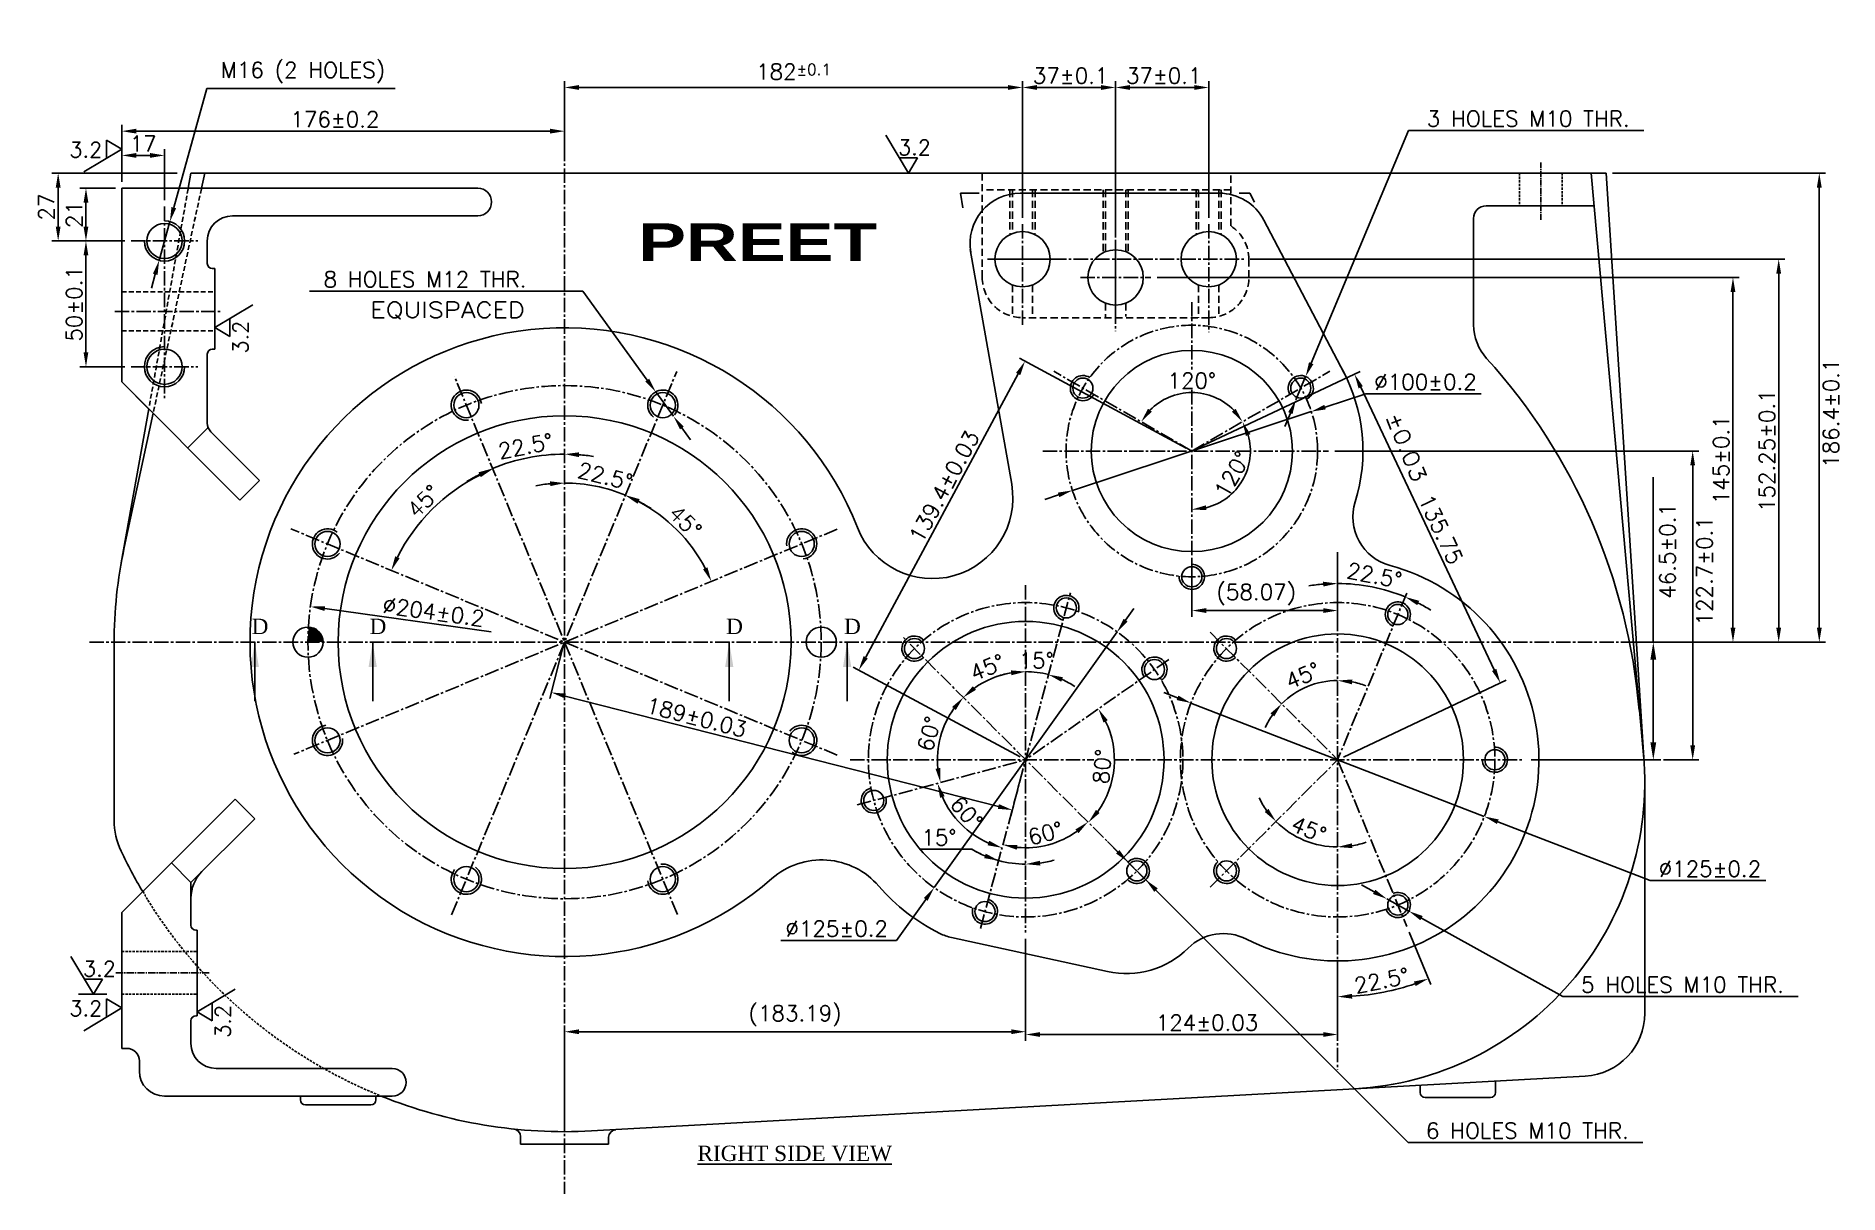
# Model space of a CAD drawing. Header units: millimetres. Extents: x -3508 to 12243, y -3609 to 4092.
# Drawn here: x 9070 to 9787, y 193 to 654 of the extents above; entities that cross this region are included whole.
import ezdxf
from ezdxf.enums import TextEntityAlignment as Align

# ---------------------------------------------------------------- set-up
doc = ezdxf.new("R2010")
doc.units = ezdxf.units.MM
doc.header["$LTSCALE"] = 0.3
doc.header["$PDSIZE"] = -50
for name, pattern in [('CENTER2', [28.575, 19.05, -3.175, 3.175, -3.175]), ('HIDDEN', [9.525, 6.35, -3.175]), ('HIDDEN2', [4.7625, 3.175, -1.5875])]:
    doc.linetypes.add(name, pattern=pattern)
for name, color, linetype in [('center', 1, 'CENTER2'), ('h', 4, 'HIDDEN'), ('hidden', 4, 'HIDDEN2')]:
    doc.layers.add(name, color=color, linetype=linetype)
doc.styles.add('ARIAL-BLACK', font='')
doc.styles.add('ROMANTIC', font='romantic.ttf')
doc.styles.add('rs', font='romans.shx')
doc.styles.get("Standard").update_dxf_attribs({"font": 'romans.shx', "width": 1.2})
doc.styles.get('ARIAL-BLACK').set_extended_font_data('Arial Black')
doc.dimstyles.new('ISO-25', dxfattribs={"dimscale": 2.5, "dimtxt": 2.5, "dimasz": 2.5, "dimexe": 0.7, "dimexo": 0.625, "dimtad": 1, "dimdec": 3, "dimlfac": -1, "dimzin": 9, "dimdsep": 46, "dimtxsty": 'Standard', "dimcen": 2.5, "dimclrd": 1, "dimclre": 1, "dimclrt": 7, "dimazin": 0, "dimtfac": 0.65, "dimtdec": 3, "dimtmove": 0, "dimatfit": 3, "dimfxl": 0, "dimtolj": 1, "dimarcsym": 0})
doc.dimstyles.new('sarab', dxfattribs={"dimscale": 3, "dimtxt": 2.5, "dimasz": 2.3, "dimexe": 1, "dimexo": 1, "dimtad": 1, "dimdec": 3, "dimdsep": 46, "dimtxsty": 'rs', "dimcen": 0, "dimclrd": 1, "dimclre": 1, "dimclrt": 7, "dimadec": 3, "dimazin": 2, "dimtfac": 1, "dimtdec": 3, "dimtmove": 0, "dimatfit": 3, "dimfxl": 0, "dimarcsym": 0})

msp = doc.modelspace()

# ---------------------------------------------------------------- texts
for p in [(9083.6036, 605.5914), (9412.961, 606.4765), (9089.0309, 279.9765), (9083.6036, 264.1915)]:
    msp.add_text('3.2', height=6.1).set_placement(p)
at = {"style": 'ARIAL-BLACK', "width": 1.236616}
msp.add_text('PREET', height=15, dxfattribs=at).set_placement((9309.6899, 564.3553), (9404.701, 564.3553), align=Align.FIT)
at = {"width": 1.2}
msp.add_text('EQUISPACED', height=6.25, dxfattribs=at).set_placement((9203.2639, 541.8413))
for p in [(9154.6627, 527.5699), (9147.6627, 255.5343)]:
    msp.add_text('3.2', height=6.1, rotation=90).set_placement(p)
msp.add_text('%%P0.03', height=6.125, rotation=292.2, dxfattribs=at).set_placement((9606.7153, 502.6551))
at = {"style": 'ROMANTIC'}
for s, p in [('D', (9156.076, 416.062)), ('D', (9202.9447, 416.062)), ('D', (9344.646, 416.062)), ('D', (9391.5148, 416.062)), ('%%URIGHT SIDE VIEW', (9333.2764, 206.5672))]:
    msp.add_text(s, height=6.1, dxfattribs=at).set_placement(p)
at = {"color": 7, "char_height": 6.25, "attachment_point": 5, "style": 'rs'}
for s, insert, rotation in [('186.4±0.1', (9783.7864, 503.8636), 90), ('189±0.03', (9332.8315, 382.9697), 345.6882099)]:
    msp.add_mtext(s, dxfattribs=dict(at, insert=insert, rotation=rotation))
at = {"char_height": 6.25, "attachment_point": 5, "rotation": 90, "style": 'rs'}
for s, insert in [('46.5±0.1', (9718.7619, 449.1177)), ('122.7±0.1', (9733.4709, 441.1869))]:
    msp.add_mtext(s, dxfattribs=dict(at, insert=insert))

# ---------------------------------------------------------------- blocks, each defined once
blk = doc.blocks.new('*D1105')
at = {"color": 1, "lineweight": -2, "transparency": 16777216}
for p, q in [((9104.43, 595.84), (9104.43, 618.5)), ((9280.43, 605.84), (9280.43, 618.5)), ((9110.18, 616), (9274.68, 616))]:
    blk.add_line(p, q, dxfattribs=at)
at = {"color": 1, "transparency": 16777216}
for points in [[(9110.18, 616.96), (9110.18, 615.05), (9104.43, 616)], [(9274.68, 616.96), (9274.68, 615.05), (9280.43, 616)]]:
    blk.add_solid(points, dxfattribs=at)
at = {"layer": 'Defpoints', "color": 0, "transparency": 16777216}
for p in [(9280.43, 616), (9280.43, 603.34), (9104.43, 593.34)]:
    blk.add_point(p, dxfattribs=at)
at = {"color": 7, "transparency": 16777216, "insert": (9189.16, 620.69), "char_height": 6.25, "attachment_point": 5, "style": 'rs'}
blk.add_mtext('176±0.2', dxfattribs=at)
blk = doc.blocks.new('*D1111')
at = {"color": 1, "lineweight": -2, "transparency": 16777216}
blk.add_line((9251.21, 416.94), (9185.11, 426.2), dxfattribs=at)
at = {"color": 1, "transparency": 16777216}
blk.add_solid([(9185.24, 427.14), (9184.98, 425.25), (9179.42, 426.99)], dxfattribs=at)
at = {"layer": 'Defpoints', "color": 0, "transparency": 16777216}
for p in [(9179.42, 426.99), (9381.44, 398.69)]:
    blk.add_point(p, dxfattribs=at)
at = {"color": 7, "transparency": 16777216, "insert": (9228.36, 424.87), "char_height": 6.25, "attachment_point": 5, "rotation": 352.02554, "style": 'rs'}
blk.add_mtext('∅204±0.2', dxfattribs=at)
blk = doc.blocks.new('*D1106')
at = {"color": 1, "lineweight": -2, "transparency": 16777216}
for p, q in [((9178.99, 552.42), (9287.7, 552.42)), ((9287.7, 552.42), (9313.29, 517.04)), ((9323.69, 502.66), (9316.66, 512.38)), ((9327.06, 498), (9330.43, 493.34))]:
    blk.add_line(p, q, dxfattribs=at)
at = {"color": 1, "transparency": 16777216}
for points in [[(9314.07, 517.6), (9312.51, 516.48), (9316.66, 512.38)], [(9327.84, 498.56), (9326.29, 497.44), (9323.69, 502.66)]]:
    blk.add_solid(points, dxfattribs=at)
at = {"layer": 'Defpoints', "color": 0, "transparency": 16777216}
for p in [(9316.66, 512.38), (9323.69, 502.66)]:
    blk.add_point(p, dxfattribs=at)
at = {"color": 7, "transparency": 16777216, "insert": (9224.97, 557.1), "char_height": 6.25, "attachment_point": 5, "style": 'rs'}
blk.add_mtext('8 HOLES M12 THR. ', dxfattribs=at)
blk = doc.blocks.new('*D1112')
at = {"color": 1, "lineweight": -2, "transparency": 16777216}
for start, end in [(99.41292, 108.82583), (75, 90), (56.17417, 65.58708)]:
    blk.add_arc((9463.68, 366.09), 35.04, start, end, dxfattribs=at)
at = {"color": 1, "transparency": 16777216}
for points in [[(9457.87, 401.62), (9458.03, 399.71), (9463.68, 401.13)], [(9477.84, 397.1), (9478.48, 398.9), (9472.75, 399.94)]]:
    blk.add_solid(points, dxfattribs=at)
at = {"layer": 'Defpoints', "color": 0, "transparency": 16777216}
for p in [(9463.68, 435.48), (9481.45, 432.42), (9469.76, 400.6), (9445.72, 299.07), (9463.68, 297.42)]:
    blk.add_point(p, dxfattribs=at)
at = {"color": 7, "transparency": 16777216, "insert": (9467.87, 405.57), "char_height": 6.25, "attachment_point": 5, "style": 'rs'}
blk.add_mtext('15°', dxfattribs=at)
blk = doc.blocks.new('*D1113')
at = {"color": 1, "lineweight": -2, "transparency": 16777216}
blk.add_arc((9463.68, 366.09), 35.04, 99.41265, 125.58735, dxfattribs=at)
at = {"color": 1, "transparency": 16777216}
for points in [[(9457.87, 401.62), (9458.03, 399.71), (9463.68, 401.13)], [(9443.91, 393.86), (9442.67, 395.32), (9438.9, 390.87)]]:
    blk.add_solid(points, dxfattribs=at)
at = {"layer": 'Defpoints', "color": 0, "transparency": 16777216}
for p in [(9463.68, 435.48), (9415.12, 414.65), (9454.61, 399.94), (9512.74, 317.03), (9463.68, 297.42)]:
    blk.add_point(p, dxfattribs=at)
at = {"color": 7, "transparency": 16777216, "insert": (9448.48, 402.8), "char_height": 6.25, "attachment_point": 5, "rotation": 22.5, "style": 'rs'}
blk.add_mtext('45°', dxfattribs=at)
blk = doc.blocks.new('*D1114')
at = {"color": 1, "lineweight": -2, "transparency": 16777216}
blk.add_arc((9463.68, 366.09), 35.04, 144.41265, 185.58735, dxfattribs=at)
at = {"color": 1, "transparency": 16777216}
for points in [[(9434.45, 387.1), (9435.91, 385.86), (9438.9, 390.87)], [(9429.75, 362.85), (9427.86, 362.51), (9429.83, 357.02)]]:
    blk.add_solid(points, dxfattribs=at)
at = {"layer": 'Defpoints', "color": 0, "transparency": 16777216}
for p in [(9415.12, 414.65), (9431.92, 380.9), (9463.68, 366.09), (9396.65, 348.13), (9512.74, 317.03)]:
    blk.add_point(p, dxfattribs=at)
at = {"color": 7, "transparency": 16777216, "insert": (9425.3, 376.38), "char_height": 6.25, "attachment_point": 5, "rotation": 75, "style": 'rs'}
blk.add_mtext('60°', dxfattribs=at)
blk = doc.blocks.new('*D1115')
at = {"color": 1, "lineweight": -2, "transparency": 16777216}
blk.add_arc((9463.68, 366.09), 36.26, 204.09482, 245.90518, dxfattribs=at)
at = {"color": 1, "transparency": 16777216}
for points in [[(9429.67, 350.97), (9431.48, 351.61), (9428.65, 356.71)], [(9449.2, 333.89), (9448.55, 332.09), (9454.29, 331.07)]]:
    blk.add_solid(points, dxfattribs=at)
at = {"layer": 'Defpoints', "color": 0, "transparency": 16777216}
for p in [(9481.45, 432.42), (9463.68, 366.09), (9396.65, 348.13), (9442.88, 336.39), (9445.72, 299.07)]:
    blk.add_point(p, dxfattribs=at)
at = {"color": 7, "transparency": 16777216, "insert": (9440.16, 345.03), "char_height": 6.25, "attachment_point": 5, "rotation": 311.85219, "style": 'rs'}
blk.add_mtext('60°', dxfattribs=at)
blk = doc.blocks.new('*D1116')
at = {"color": 1, "lineweight": -2, "transparency": 16777216}
blk.add_line((9442.35, 330.49), (9421.87, 330.49), dxfattribs=at)
for start, end in [(239.07322, 255), (239.11172, 247.05586), (255, 270), (277.94414, 285.88828)]:
    blk.add_arc((9463.68, 366.09), 41.5, start, end, dxfattribs=at)
at = {"color": 1, "transparency": 16777216}
for points in [[(9447.81, 328.78), (9447.19, 326.97), (9452.94, 326)], [(9469.48, 324.03), (9469.35, 325.94), (9463.68, 324.59)]]:
    blk.add_solid(points, dxfattribs=at)
at = {"layer": 'Defpoints', "color": 0, "transparency": 16777216}
for p in [(9463.68, 435.48), (9481.45, 432.42), (9460.06, 324.75), (9445.72, 299.07), (9463.68, 297.42)]:
    blk.add_point(p, dxfattribs=at)
at = {"color": 7, "transparency": 16777216, "insert": (9429.23, 335.18), "char_height": 6.25, "attachment_point": 5, "style": 'rs'}
blk.add_mtext('15°', dxfattribs=at)
blk = doc.blocks.new('*D1117')
at = {"color": 1, "lineweight": -2, "transparency": 16777216}
blk.add_arc((9463.68, 366.09), 34.99, 264.42544, 305.57456, dxfattribs=at)
at = {"color": 1, "transparency": 16777216}
for points in [[(9483.42, 338.36), (9484.66, 336.9), (9488.42, 341.35)], [(9460.11, 330.32), (9460.45, 332.21), (9454.62, 332.29)]]:
    blk.add_solid(points, dxfattribs=at)
at = {"layer": 'Defpoints', "color": 0, "transparency": 16777216}
for p in [(9481.45, 432.42), (9415.12, 414.65), (9466.73, 331.23), (9512.74, 317.03), (9445.72, 299.07)]:
    blk.add_point(p, dxfattribs=at)
at = {"color": 7, "transparency": 16777216, "insert": (9471.52, 336.82), "char_height": 6.25, "attachment_point": 5, "rotation": 15, "style": 'rs'}
blk.add_mtext('60°', dxfattribs=at)
blk = doc.blocks.new('*D1118')
at = {"color": 1, "lineweight": -2, "transparency": 16777216}
for p, q in [((9500.28, 329.51), (9496.22, 333.58)), ((9504.34, 325.44), (9511.41, 318.36)), ((9615.68, 213.91), (9515.47, 314.29)), ((9708.91, 213.91), (9615.68, 213.91))]:
    blk.add_line(p, q, dxfattribs=at)
at = {"color": 1, "transparency": 16777216}
for points in [[(9500.96, 330.18), (9499.6, 328.83), (9504.34, 325.44)], [(9516.15, 314.97), (9514.79, 313.61), (9511.41, 318.36)]]:
    blk.add_solid(points, dxfattribs=at)
at = {"layer": 'Defpoints', "color": 0, "transparency": 16777216}
for p in [(9504.34, 325.44), (9511.41, 318.36)]:
    blk.add_point(p, dxfattribs=at)
at = {"color": 7, "transparency": 16777216, "insert": (9663.08, 218.6), "char_height": 6.25, "attachment_point": 5, "style": 'rs'}
blk.add_mtext('6 HOLES M10 THR.', dxfattribs=at)
blk = doc.blocks.new('*D1119')
at = {"color": 1, "lineweight": -2, "transparency": 16777216}
for start, end in [(94.70315, 99.40631), (67.5, 90), (58.09369, 62.79685)]:
    blk.add_arc((9587.68, 366.09), 70.07, start, end, dxfattribs=at)
at = {"color": 1, "transparency": 16777216}
for points in [[(9581.89, 436.88), (9581.97, 434.97), (9587.68, 436.16)], [(9619.31, 427.54), (9620.11, 429.28), (9614.49, 430.83)]]:
    blk.add_solid(points, dxfattribs=at)
at = {"layer": 'Defpoints', "color": 0, "transparency": 16777216}
for p in [(9587.68, 448.68), (9605.81, 433.77), (9615.12, 432.34), (9587.68, 366.09), (9587.68, 242.82)]:
    blk.add_point(p, dxfattribs=at)
at = {"color": 7, "transparency": 16777216, "insert": (9602.26, 439.41), "char_height": 6.25, "attachment_point": 5, "rotation": 348.75, "style": 'rs'}
blk.add_mtext('22.5°', dxfattribs=at)
blk = doc.blocks.new('*D1120')
at = {"color": 1, "lineweight": -2, "transparency": 16777216}
for start, end in [(90, 135), (69.04713, 79.52356), (145.47644, 155.95287)]:
    blk.add_arc((9587.68, 366.09), 31.49, start, end, dxfattribs=at)
at = {"color": 1, "transparency": 16777216}
for points in [[(9593.32, 396.1), (9593.49, 398.01), (9587.68, 397.58)], [(9561, 384.55), (9562.47, 383.33), (9565.41, 388.36)]]:
    blk.add_solid(points, dxfattribs=at)
at = {"layer": 'Defpoints', "color": 0, "transparency": 16777216}
for p in [(9587.68, 448.68), (9536.98, 416.8), (9579.53, 396.51), (9587.68, 366.09), (9587.68, 242.82)]:
    blk.add_point(p, dxfattribs=at)
at = {"color": 7, "transparency": 16777216, "insert": (9573.83, 399.52), "char_height": 6.25, "attachment_point": 5, "rotation": 22.5, "style": 'rs'}
blk.add_mtext('45°', dxfattribs=at)
blk = doc.blocks.new('*D1121')
at = {"color": 1, "lineweight": -2, "transparency": 16777216}
blk.add_line((9616.08, 297.54), (9624.68, 276.75), dxfattribs=at)
blk.add_arc((9587.68, 366.09), 94.2, 273.49789, 289.00211, dxfattribs=at)
at = {"color": 1, "transparency": 16777216}
for points in [[(9593.46, 271.11), (9593.4, 273.03), (9587.68, 271.89)], [(9618.01, 277.92), (9618.69, 276.13), (9623.73, 279.06)]]:
    blk.add_solid(points, dxfattribs=at)
at = {"layer": 'Defpoints', "color": 0, "transparency": 16777216}
for p in [(9587.68, 448.68), (9587.68, 366.09), (9615.12, 299.85), (9599.97, 272.7), (9587.68, 242.82)]:
    blk.add_point(p, dxfattribs=at)
at = {"color": 7, "transparency": 16777216, "insert": (9605.14, 278.3), "char_height": 6.25, "attachment_point": 5, "rotation": 11.25, "style": 'rs'}
blk.add_mtext('22.5°', dxfattribs=at)
blk = doc.blocks.new('*D1122')
at = {"color": 1, "lineweight": -2, "transparency": 16777216}
for start, end in [(205.97727, 215.48864), (225, 270), (279.51136, 289.02273)]:
    blk.add_arc((9587.68, 366.09), 34.68, start, end, dxfattribs=at)
at = {"color": 1, "transparency": 16777216}
for points in [[(9560.17, 346.58), (9558.71, 345.34), (9563.16, 341.57)], [(9593.49, 330.94), (9593.33, 332.85), (9587.68, 331.42)]]:
    blk.add_solid(points, dxfattribs=at)
at = {"layer": 'Defpoints', "color": 0, "transparency": 16777216}
for p in [(9587.68, 448.68), (9587.68, 366.09), (9570.34, 336.06), (9536.98, 315.39), (9587.68, 242.82)]:
    blk.add_point(p, dxfattribs=at)
at = {"color": 7, "transparency": 16777216, "insert": (9576.2, 338.39), "char_height": 6.25, "attachment_point": 5, "rotation": 337.5, "style": 'rs'}
blk.add_mtext('45°', dxfattribs=at)
blk = doc.blocks.new('*D1123')
at = {"color": 1, "lineweight": -2, "transparency": 16777216}
blk.add_arc((9529.73, 488.84), 23.25, 44.20517, 135.79483, dxfattribs=at)
at = {"color": 1, "transparency": 16777216}
for points in [[(9513.83, 504.48), (9512.3, 505.63), (9509.59, 500.47)], [(9547.16, 505.63), (9545.63, 504.48), (9549.87, 500.47)]]:
    blk.add_solid(points, dxfattribs=at)
at = {"layer": 'Defpoints', "color": 0, "transparency": 16777216}
for p in [(9474.82, 520.54), (9584.63, 520.54), (9537.68, 510.69), (9529.73, 488.84), (9529.73, 488.84)]:
    blk.add_point(p, dxfattribs=at)
at = {"color": 7, "transparency": 16777216, "insert": (9529.73, 516.78), "char_height": 6.25, "attachment_point": 5, "style": 'rs'}
blk.add_mtext('120°', dxfattribs=at)
blk = doc.blocks.new('*D1124')
at = {"color": 1, "lineweight": -2, "transparency": 16777216}
for p, q in [((9615.89, 616.26), (9577.18, 523.76)), ((9709.42, 616.26), (9615.89, 616.26)), ((9571.1, 509.23), (9574.96, 518.46)), ((9568.88, 503.93), (9566.66, 498.62))]:
    blk.add_line(p, q, dxfattribs=at)
at = {"color": 1, "transparency": 16777216}
for points in [[(9576.3, 524.13), (9578.06, 523.39), (9574.96, 518.46)], [(9568, 504.3), (9569.76, 503.56), (9571.1, 509.23)]]:
    blk.add_solid(points, dxfattribs=at)
at = {"layer": 'Defpoints', "color": 0, "transparency": 16777216}
for p in [(9574.96, 518.46), (9571.1, 509.23)]:
    blk.add_point(p, dxfattribs=at)
at = {"color": 7, "transparency": 16777216, "insert": (9663.44, 620.95), "char_height": 6.25, "attachment_point": 5, "style": 'rs'}
blk.add_mtext('3 HOLES M10 THR.', dxfattribs=at)
blk = doc.blocks.new('*D1125')
at = {"color": 1, "lineweight": -2, "transparency": 16777216}
for p, q in [((9503.39, 421.6), (9506.73, 426.28)), ((9500.04, 416.93), (9427.32, 315.26)), ((9412.31, 294.29), (9423.97, 310.58)), ((9366.4, 294.29), (9412.31, 294.29))]:
    blk.add_line(p, q, dxfattribs=at)
at = {"color": 1, "transparency": 16777216}
for points in [[(9502.61, 422.16), (9504.17, 421.04), (9500.04, 416.93)], [(9423.19, 311.14), (9424.75, 310.03), (9427.32, 315.26)]]:
    blk.add_solid(points, dxfattribs=at)
at = {"layer": 'Defpoints', "color": 0, "transparency": 16777216}
for p in [(9500.04, 416.93), (9427.32, 315.26)]:
    blk.add_point(p, dxfattribs=at)
at = {"color": 7, "transparency": 16777216, "insert": (9388.58, 298.97), "char_height": 6.25, "attachment_point": 5, "style": 'rs'}
blk.add_mtext('∅125±0.2', dxfattribs=at)
blk = doc.blocks.new('*D1126')
at = {"color": 1, "lineweight": -2, "transparency": 16777216}
for p, q in [((9524.03, 390.72), (9518.66, 392.8)), ((9529.39, 388.65), (9645.97, 343.54)), ((9711.9, 318.03), (9651.33, 341.46)), ((9757.81, 318.03), (9711.9, 318.03))]:
    blk.add_line(p, q, dxfattribs=at)
at = {"color": 1, "transparency": 16777216}
for points in [[(9524.37, 391.61), (9523.68, 389.83), (9529.39, 388.65)], [(9651.68, 342.36), (9650.98, 340.57), (9645.97, 343.54)]]:
    blk.add_solid(points, dxfattribs=at)
at = {"layer": 'Defpoints', "color": 0, "transparency": 16777216}
for p in [(9529.39, 388.65), (9645.97, 343.54)]:
    blk.add_point(p, dxfattribs=at)
at = {"color": 7, "transparency": 16777216, "insert": (9735.64, 322.72), "char_height": 6.25, "attachment_point": 5, "style": 'rs'}
blk.add_mtext('∅125±0.2', dxfattribs=at)
blk = doc.blocks.new('*D1127')
at = {"color": 1, "lineweight": -2, "transparency": 16777216}
for p, q in [((9598.86, 511.63), (9582.68, 506.3)), ((9644.76, 511.63), (9598.86, 511.63)), ((9482.24, 473.19), (9577.21, 504.5)), ((9476.78, 471.39), (9471.32, 469.59))]:
    blk.add_line(p, q, dxfattribs=at)
at = {"color": 1, "transparency": 16777216}
for points in [[(9582.38, 507.21), (9582.98, 505.39), (9577.21, 504.5)], [(9476.48, 472.3), (9477.08, 470.48), (9482.24, 473.19)]]:
    blk.add_solid(points, dxfattribs=at)
at = {"layer": 'Defpoints', "color": 0, "transparency": 16777216}
for p in [(9577.21, 504.5), (9482.24, 473.19)]:
    blk.add_point(p, dxfattribs=at)
at = {"color": 7, "transparency": 16777216, "insert": (9622.59, 516.32), "char_height": 6.25, "attachment_point": 5, "style": 'rs'}
blk.add_mtext('∅100±0.2', dxfattribs=at)
blk = doc.blocks.new('*D1128')
at = {"color": 1, "lineweight": -2, "transparency": 16777216}
blk.add_arc((9529.73, 488.84), 23.26, 284.20232, 15.79768, dxfattribs=at)
at = {"color": 1, "transparency": 16777216}
for points in [[(9551.22, 494.8), (9552.99, 495.55), (9549.87, 500.47)], [(9535.55, 465.35), (9535.32, 467.25), (9529.73, 465.59)]]:
    blk.add_solid(points, dxfattribs=at)
at = {"layer": 'Defpoints', "color": 0, "transparency": 16777216}
for p in [(9584.63, 520.54), (9529.73, 513.1), (9529.73, 488.84), (9544.68, 471.03), (9529.73, 425.44)]:
    blk.add_point(p, dxfattribs=at)
at = {"color": 7, "transparency": 16777216, "insert": (9545.81, 479.56), "char_height": 6.25, "attachment_point": 5, "rotation": 60, "style": 'rs'}
blk.add_mtext('120°', dxfattribs=at)
blk = doc.blocks.new('*D1129')
at = {"color": 1, "lineweight": -2, "transparency": 16777216}
for p, q in [((9529.73, 446.34), (9529.73, 422.91)), ((9587.68, 446.18), (9587.68, 422.91)), ((9581.93, 425.41), (9535.48, 425.41))]:
    blk.add_line(p, q, dxfattribs=at)
at = {"color": 1, "transparency": 16777216}
for points in [[(9535.48, 426.37), (9535.48, 424.45), (9529.73, 425.41)], [(9581.93, 426.37), (9581.93, 424.45), (9587.68, 425.41)]]:
    blk.add_solid(points, dxfattribs=at)
at = {"layer": 'Defpoints', "color": 0, "transparency": 16777216}
for p in [(9529.73, 448.84), (9587.68, 448.68), (9529.73, 425.41)]:
    blk.add_point(p, dxfattribs=at)
at = {"color": 7, "transparency": 16777216, "insert": (9555.34, 431.73), "char_height": 6.25, "attachment_point": 5, "style": 'rs'}
blk.add_mtext('(58.07)', dxfattribs=at)
blk = doc.blocks.new('*D1107')
at = {"color": 1, "lineweight": -2, "transparency": 16777216}
for p, q in [((9463.68, 294.92), (9463.68, 254.36)), ((9587.68, 283.59), (9587.68, 254.36)), ((9581.93, 256.86), (9469.43, 256.86))]:
    blk.add_line(p, q, dxfattribs=at)
at = {"color": 1, "transparency": 16777216}
for points in [[(9469.43, 257.82), (9469.43, 255.91), (9463.68, 256.86)], [(9581.93, 257.82), (9581.93, 255.91), (9587.68, 256.86)]]:
    blk.add_solid(points, dxfattribs=at)
at = {"layer": 'Defpoints', "color": 0, "transparency": 16777216}
for p in [(9463.68, 297.42), (9587.68, 286.09), (9463.68, 256.86)]:
    blk.add_point(p, dxfattribs=at)
at = {"color": 7, "transparency": 16777216, "insert": (9535.77, 261.55), "char_height": 6.25, "attachment_point": 5, "style": 'rs'}
blk.add_mtext('124±0.03', dxfattribs=at)
blk = doc.blocks.new('*D1130')
at = {"color": 1, "lineweight": -2, "transparency": 16777216}
for p, q in [((9499.43, 601.84), (9499.43, 635.87)), ((9530.68, 633.37), (9505.18, 633.37)), ((9536.43, 581.55), (9536.43, 635.87))]:
    blk.add_line(p, q, dxfattribs=at)
at = {"color": 1, "transparency": 16777216}
for points in [[(9505.18, 634.33), (9505.18, 632.41), (9499.43, 633.37)], [(9530.68, 634.33), (9530.68, 632.41), (9536.43, 633.37)]]:
    blk.add_solid(points, dxfattribs=at)
at = {"layer": 'Defpoints', "color": 0, "transparency": 16777216}
for p in [(9499.43, 633.37), (9499.43, 599.34), (9536.43, 579.05)]:
    blk.add_point(p, dxfattribs=at)
at = {"color": 7, "transparency": 16777216, "insert": (9518.55, 638.06), "char_height": 6.25, "attachment_point": 5, "style": 'rs'}
blk.add_mtext('37±0.1', dxfattribs=at)
blk = doc.blocks.new('*D1131')
at = {"color": 1, "lineweight": -2, "transparency": 16777216}
for p, q in [((9462.43, 581.55), (9462.43, 635.87)), ((9493.68, 633.37), (9468.18, 633.37)), ((9499.43, 574.3), (9499.43, 635.87))]:
    blk.add_line(p, q, dxfattribs=at)
at = {"color": 1, "transparency": 16777216}
for points in [[(9468.18, 634.33), (9468.18, 632.41), (9462.43, 633.37)], [(9493.68, 634.33), (9493.68, 632.41), (9499.43, 633.37)]]:
    blk.add_solid(points, dxfattribs=at)
at = {"layer": 'Defpoints', "color": 0, "transparency": 16777216}
for p in [(9462.43, 633.37), (9462.43, 579.05), (9499.43, 571.8)]:
    blk.add_point(p, dxfattribs=at)
at = {"color": 7, "transparency": 16777216, "insert": (9481.55, 638.06), "char_height": 6.25, "attachment_point": 5, "style": 'rs'}
blk.add_mtext('37±0.1', dxfattribs=at)
blk = doc.blocks.new('*D1132')
at = {"color": 1, "lineweight": -2, "transparency": 16777216}
for p, q in [((9104.43, 595.84), (9104.43, 608.86)), ((9110.18, 606.36), (9115.68, 606.36)), ((9121.43, 588.56), (9121.43, 608.86))]:
    blk.add_line(p, q, dxfattribs=at)
at = {"color": 1, "transparency": 16777216}
for points in [[(9110.18, 607.32), (9110.18, 605.4), (9104.43, 606.36)], [(9115.68, 607.32), (9115.68, 605.4), (9121.43, 606.36)]]:
    blk.add_solid(points, dxfattribs=at)
at = {"layer": 'Defpoints', "color": 0, "transparency": 16777216}
for p in [(9121.43, 606.36), (9104.43, 593.34), (9121.43, 586.06)]:
    blk.add_point(p, dxfattribs=at)
at = {"color": 7, "transparency": 16777216, "insert": (9112.93, 611.05), "char_height": 6.25, "attachment_point": 5, "style": 'rs'}
blk.add_mtext('17', dxfattribs=at)
blk = doc.blocks.new('*D1133')
at = {"color": 1, "lineweight": -2, "transparency": 16777216}
for p, q in [((9101.93, 593.34), (9087.71, 593.34)), ((9090.21, 587.59), (9090.21, 578.09)), ((9105.68, 572.34), (9087.71, 572.34))]:
    blk.add_line(p, q, dxfattribs=at)
at = {"color": 1, "transparency": 16777216}
for points in [[(9089.25, 587.59), (9091.16, 587.59), (9090.21, 593.34)], [(9089.25, 578.09), (9091.16, 578.09), (9090.21, 572.34)]]:
    blk.add_solid(points, dxfattribs=at)
at = {"layer": 'Defpoints', "color": 0, "transparency": 16777216}
for p in [(9104.43, 593.34), (9090.21, 572.34), (9108.18, 572.34)]:
    blk.add_point(p, dxfattribs=at)
at = {"color": 7, "transparency": 16777216, "insert": (9085.52, 582.84), "char_height": 6.25, "attachment_point": 5, "rotation": 90, "style": 'rs'}
blk.add_mtext('21', dxfattribs=at)
blk = doc.blocks.new('*D1134')
at = {"color": 1, "lineweight": -2, "transparency": 16777216}
for p, q in [((9101.93, 572.34), (9087.71, 572.34)), ((9090.21, 566.59), (9090.21, 528.09)), ((9105.68, 522.34), (9087.71, 522.34))]:
    blk.add_line(p, q, dxfattribs=at)
at = {"color": 1, "transparency": 16777216}
for points in [[(9089.25, 566.59), (9091.16, 566.59), (9090.21, 572.34)], [(9089.25, 528.09), (9091.16, 528.09), (9090.21, 522.34)]]:
    blk.add_solid(points, dxfattribs=at)
at = {"layer": 'Defpoints', "color": 0, "transparency": 16777216}
for p in [(9104.43, 572.34), (9090.21, 522.34), (9108.18, 522.34)]:
    blk.add_point(p, dxfattribs=at)
at = {"color": 7, "transparency": 16777216, "insert": (9085.52, 547.34), "char_height": 6.25, "attachment_point": 5, "rotation": 90, "style": 'rs'}
blk.add_mtext('50±0.1', dxfattribs=at)
blk = doc.blocks.new('*D1135')
at = {"color": 1, "lineweight": -2, "transparency": 16777216}
for p, q in [((9515.89, 557.84), (9747.29, 557.84)), ((9744.79, 418.59), (9744.79, 552.09)), ((9702.82, 412.84), (9747.29, 412.84))]:
    blk.add_line(p, q, dxfattribs=at)
at = {"color": 1, "transparency": 16777216}
for points in [[(9743.84, 552.09), (9745.75, 552.09), (9744.79, 557.84)], [(9743.84, 418.59), (9745.75, 418.59), (9744.79, 412.84)]]:
    blk.add_solid(points, dxfattribs=at)
at = {"layer": 'Defpoints', "color": 0, "transparency": 16777216}
for p in [(9513.39, 557.84), (9744.79, 557.84), (9700.32, 412.84)]:
    blk.add_point(p, dxfattribs=at)
at = {"color": 7, "transparency": 16777216, "insert": (9740.11, 485.34), "char_height": 6.25, "attachment_point": 5, "rotation": 90, "style": 'rs'}
blk.add_mtext('145±0.1', dxfattribs=at)
blk = doc.blocks.new('*D1136')
at = {"color": 1, "lineweight": -2, "transparency": 16777216}
for p, q in [((9552.89, 565.09), (9765.46, 565.09)), ((9762.96, 559.34), (9762.96, 418.59)), ((9702.82, 412.84), (9765.46, 412.84))]:
    blk.add_line(p, q, dxfattribs=at)
at = {"color": 1, "transparency": 16777216}
for points in [[(9762.01, 559.34), (9763.92, 559.34), (9762.96, 565.09)], [(9762.01, 418.59), (9763.92, 418.59), (9762.96, 412.84)]]:
    blk.add_solid(points, dxfattribs=at)
at = {"layer": 'Defpoints', "color": 0, "transparency": 16777216}
for p in [(9550.39, 565.09), (9700.32, 412.84), (9762.96, 412.84)]:
    blk.add_point(p, dxfattribs=at)
at = {"color": 7, "transparency": 16777216, "insert": (9758.28, 488.97), "char_height": 6.25, "attachment_point": 5, "rotation": 90, "style": 'rs'}
blk.add_mtext('152.25±0.1', dxfattribs=at)
blk = doc.blocks.new('*D1137')
at = {"color": 1, "lineweight": -2, "transparency": 16777216}
for p, q in [((9138.29, 632.96), (9125.11, 585.59)), ((9213.06, 632.96), (9138.29, 632.96)), ((9119.29, 564.64), (9123.57, 580.05)), ((9117.74, 559.1), (9116.2, 553.56))]:
    blk.add_line(p, q, dxfattribs=at)
at = {"color": 1, "transparency": 16777216}
for points in [[(9124.19, 585.85), (9126.04, 585.33), (9123.57, 580.05)], [(9116.82, 559.35), (9118.67, 558.84), (9119.29, 564.64)]]:
    blk.add_solid(points, dxfattribs=at)
at = {"layer": 'Defpoints', "color": 0, "transparency": 16777216}
for p in [(9123.57, 580.05), (9119.29, 564.64)]:
    blk.add_point(p, dxfattribs=at)
at = {"color": 7, "transparency": 16777216, "insert": (9176.46, 639.28), "char_height": 6.25, "attachment_point": 5, "style": 'rs'}
blk.add_mtext('M16 (2 HOLES)', dxfattribs=at)
blk = doc.blocks.new('*D1108')
at = {"color": 1, "lineweight": -2, "transparency": 16777216}
for p, q in [((9527.53, 490.03), (9461.22, 525.71)), ((9460.7, 519.46), (9400.1, 406.83)), ((9461.48, 367.28), (9395.17, 402.96))]:
    blk.add_line(p, q, dxfattribs=at)
at = {"color": 1, "transparency": 16777216}
for points in [[(9459.85, 519.91), (9461.54, 519), (9463.42, 524.52)], [(9399.25, 407.29), (9400.94, 406.38), (9397.37, 401.77)]]:
    blk.add_solid(points, dxfattribs=at)
at = {"layer": 'Defpoints', "color": 0, "transparency": 16777216}
for p in [(9529.73, 488.84), (9397.37, 401.77), (9463.68, 366.09)]:
    blk.add_point(p, dxfattribs=at)
at = {"color": 7, "transparency": 16777216, "insert": (9431.31, 474.73), "char_height": 6.25, "attachment_point": 5, "rotation": 61.71595, "style": 'rs'}
blk.add_mtext('139.4±0.03', dxfattribs=at)
blk = doc.blocks.new('*D1138')
at = {"color": 1, "lineweight": -2, "transparency": 16777216}
for p, q in [((9126.42, 599.34), (9076.66, 599.34)), ((9079.16, 593.59), (9079.16, 578.09)), ((9105.68, 572.34), (9076.66, 572.34))]:
    blk.add_line(p, q, dxfattribs=at)
at = {"color": 1, "transparency": 16777216}
for points in [[(9078.2, 593.59), (9080.12, 593.59), (9079.16, 599.34)], [(9078.2, 578.09), (9080.12, 578.09), (9079.16, 572.34)]]:
    blk.add_solid(points, dxfattribs=at)
at = {"layer": 'Defpoints', "color": 0, "transparency": 16777216}
for p in [(9128.92, 599.34), (9079.16, 572.34), (9108.18, 572.34)]:
    blk.add_point(p, dxfattribs=at)
at = {"color": 7, "transparency": 16777216, "insert": (9074.48, 585.84), "char_height": 6.25, "attachment_point": 5, "rotation": 90, "style": 'rs'}
blk.add_mtext('27', dxfattribs=at)
blk = doc.blocks.new('_DatumFilled')
at = {"color": 0, "linetype": 'ByBlock'}
blk.add_solid([(0, 0.58), (-1, 0), (0, -0.58)], dxfattribs=at)
blk = doc.blocks.new('*D1139')
at = {"color": 1, "lineweight": -2, "transparency": 16777216}
blk.add_arc((9463.68, 366.09), 35.27, 324.35184, 25.64816, dxfattribs=at)
at = {"color": 1, "transparency": 16777216}
for points in [[(9494.64, 380.87), (9496.3, 381.84), (9492.57, 386.32)], [(9493.07, 344.92), (9491.61, 346.16), (9488.62, 341.15)]]:
    blk.add_solid(points, dxfattribs=at)
at = {"layer": 'Defpoints', "color": 0, "transparency": 16777216}
for p in [(9415.12, 414.65), (9520.52, 405.89), (9463.68, 366.09), (9497.16, 355), (9512.74, 317.03)]:
    blk.add_point(p, dxfattribs=at)
at = {"color": 7, "transparency": 16777216, "insert": (9494.14, 363.43), "char_height": 6.25, "attachment_point": 5, "rotation": 85, "style": 'rs'}
blk.add_mtext('80°', dxfattribs=at)
blk = doc.blocks.new('*D1140')
at = {"color": 1, "lineweight": -2, "transparency": 16777216}
for p, q in [((9531.99, 489.91), (9596.65, 520.44)), ((9649.88, 401.82), (9596.84, 514.17)), ((9589.94, 367.16), (9654.6, 397.69))]:
    blk.add_line(p, q, dxfattribs=at)
at = {"color": 1, "transparency": 16777216}
for points in [[(9597.71, 514.58), (9595.98, 513.76), (9594.39, 519.37)], [(9650.75, 402.23), (9649.02, 401.41), (9652.34, 396.62)]]:
    blk.add_solid(points, dxfattribs=at)
at = {"layer": 'Defpoints', "color": 0, "transparency": 16777216}
for p in [(9594.39, 519.37), (9529.73, 488.84), (9587.68, 366.09)]:
    blk.add_point(p, dxfattribs=at)
at = {"color": 7, "transparency": 16777216, "insert": (9628.68, 457.71), "char_height": 6.25, "attachment_point": 5, "rotation": 295.27189, "style": 'rs'}
blk.add_mtext('135.75', dxfattribs=at)
blk = doc.blocks.new('*D1141')
at = {"color": 1, "lineweight": -2, "transparency": 16777216}
for p, q in [((9602.2, 313.57), (9597.17, 316.36)), ((9607.23, 310.78), (9615.97, 305.92)), ((9677.18, 271.94), (9621, 303.13)), ((9770.71, 271.94), (9677.18, 271.94))]:
    blk.add_line(p, q, dxfattribs=at)
at = {"color": 1, "transparency": 16777216}
for points in [[(9602.66, 314.41), (9601.73, 312.73), (9607.23, 310.78)], [(9621.46, 303.97), (9620.53, 302.29), (9615.97, 305.92)]]:
    blk.add_solid(points, dxfattribs=at)
at = {"layer": 'Defpoints', "color": 0, "transparency": 16777216}
for p in [(9607.23, 310.78), (9615.97, 305.92)]:
    blk.add_point(p, dxfattribs=at)
at = {"color": 7, "transparency": 16777216, "insert": (9724.73, 276.63), "char_height": 6.25, "attachment_point": 5, "style": 'rs'}
blk.add_mtext('5 HOLES M10 THR.', dxfattribs=at)
blk = doc.blocks.new('*D1142')
at = {"color": 1, "lineweight": -2, "transparency": 16777216}
for start, end in [(95.21051, 100.42102), (67.5, 90), (57.07898, 62.28949)]:
    blk.add_arc((9280.43, 412.84), 63.25, start, end, dxfattribs=at)
at = {"color": 1, "transparency": 16777216}
for points in [[(9274.64, 476.79), (9274.73, 474.87), (9280.43, 476.09)], [(9309.43, 467.97), (9310.25, 469.71), (9304.63, 471.28)]]:
    blk.add_solid(points, dxfattribs=at)
at = {"layer": 'Defpoints', "color": 0, "transparency": 16777216}
for p in [(9280.43, 618.36), (9326.04, 522.96), (9288.68, 475.55), (9205.51, 231.97), (9280.43, 193.47)]:
    blk.add_point(p, dxfattribs=at)
at = {"color": 7, "transparency": 16777216, "insert": (9296.57, 478.84), "char_height": 6.25, "attachment_point": 5, "rotation": 346.25816, "style": 'rs'}
blk.add_mtext('22.5°', dxfattribs=at)
blk = doc.blocks.new('*D1143')
at = {"color": 1, "lineweight": -2, "transparency": 16777216}
for start, end in [(90, 112.5), (81.18274, 85.59137), (116.90863, 121.31726)]:
    blk.add_arc((9280.43, 412.84), 74.75, start, end, dxfattribs=at)
at = {"color": 1, "transparency": 16777216}
for points in [[(9286.14, 486.41), (9286.21, 488.33), (9280.43, 487.59)], [(9246.2, 480.37), (9247, 478.63), (9251.82, 481.9)]]:
    blk.add_solid(points, dxfattribs=at)
at = {"layer": 'Defpoints', "color": 0, "transparency": 16777216}
for p in [(9280.43, 618.36), (9235.53, 521.23), (9270.67, 486.95), (9355.35, 231.97), (9280.43, 193.47)]:
    blk.add_point(p, dxfattribs=at)
at = {"color": 7, "transparency": 16777216, "insert": (9264.93, 490.75), "char_height": 6.25, "attachment_point": 5, "rotation": 11.25, "style": 'rs'}
blk.add_mtext('22.5°', dxfattribs=at)
blk = doc.blocks.new('*D1144')
at = {"color": 1, "lineweight": -2, "transparency": 16777216}
blk.add_arc((9280.43, 412.84), 63.15, 27.7184, 62.2816, dxfattribs=at)
at = {"color": 1, "transparency": 16777216}
for points in [[(9309.4, 467.88), (9310.21, 469.62), (9304.6, 471.19)], [(9337.2, 442.62), (9335.47, 441.81), (9338.78, 437.01)]]:
    blk.add_solid(points, dxfattribs=at)
at = {"layer": 'Defpoints', "color": 0, "transparency": 16777216}
for p in [(9324.98, 520.4), (9388.82, 457.74), (9330.53, 451.29), (9172.81, 368.27), (9235.53, 304.46)]:
    blk.add_point(p, dxfattribs=at)
at = {"color": 7, "transparency": 16777216, "insert": (9328.4, 460.81), "char_height": 6.25, "attachment_point": 5, "rotation": 315, "style": 'rs'}
blk.add_mtext('45°', dxfattribs=at)
blk = doc.blocks.new('*D1145')
at = {"color": 1, "lineweight": -2, "transparency": 16777216}
blk.add_arc((9280.43, 412.84), 74.53, 116.92141, 153.07859, dxfattribs=at)
at = {"color": 1, "transparency": 16777216}
for points in [[(9246.28, 480.17), (9247.08, 478.43), (9251.91, 481.7)], [(9214.85, 446.19), (9213.1, 446.99), (9211.57, 441.36)]]:
    blk.add_solid(points, dxfattribs=at)
at = {"layer": 'Defpoints', "color": 0, "transparency": 16777216}
for p in [(9236.69, 518.43), (9235.06, 471.97), (9171.64, 457.91), (9388.82, 367.95), (9325.27, 304.58)]:
    blk.add_point(p, dxfattribs=at)
at = {"color": 7, "transparency": 16777216, "insert": (9224.41, 468.86), "char_height": 6.25, "attachment_point": 5, "rotation": 45, "style": 'rs'}
blk.add_mtext('45°', dxfattribs=at)
blk = doc.blocks.new('*D1109')
at = {"color": 1, "lineweight": -2, "transparency": 16777216}
for p, q in [((9463.68, 292.42), (9463.68, 255.46)), ((9280.43, 219.57), (9280.43, 260.46)), ((9457.93, 257.96), (9286.18, 257.96))]:
    blk.add_line(p, q, dxfattribs=at)
at = {"color": 1, "transparency": 16777216}
for points in [[(9286.18, 258.92), (9286.18, 257), (9280.43, 257.96)], [(9457.93, 258.92), (9457.93, 257), (9463.68, 257.96)]]:
    blk.add_solid(points, dxfattribs=at)
at = {"layer": 'Defpoints', "color": 0, "transparency": 16777216}
for p in [(9463.68, 294.92), (9280.43, 257.96), (9280.43, 217.07)]:
    blk.add_point(p, dxfattribs=at)
at = {"color": 7, "transparency": 16777216, "insert": (9372.05, 264.28), "char_height": 6.25, "attachment_point": 5, "style": 'rs'}
blk.add_mtext('(183.19) ', dxfattribs=at)
blk = doc.blocks.new('*D1110')
at = {"color": 1, "lineweight": -2, "transparency": 16777216}
for p, q in [((9280.43, 605.84), (9280.43, 635.87)), ((9286.18, 633.37), (9456.68, 633.37)), ((9462.43, 581.55), (9462.43, 635.87))]:
    blk.add_line(p, q, dxfattribs=at)
at = {"color": 1, "transparency": 16777216}
for points in [[(9286.18, 634.33), (9286.18, 632.41), (9280.43, 633.37)], [(9456.68, 634.33), (9456.68, 632.41), (9462.43, 633.37)]]:
    blk.add_solid(points, dxfattribs=at)
at = {"layer": 'Defpoints', "color": 0, "transparency": 16777216}
for p in [(9462.43, 633.37), (9280.43, 603.34), (9462.43, 579.05)]:
    blk.add_point(p, dxfattribs=at)
at = {"color": 7, "transparency": 16777216, "insert": (9371.43, 639.62), "char_height": 6.25, "attachment_point": 5, "style": 'rs'}
blk.add_mtext('182{}{\\A0;{\\H1.5x;}{\\A2;\\H0.71x;\\C2;%%p0.1}}', dxfattribs=at)

# ---------------------------------------------------------------- dimensions: what is measured, and where the dimension line sits
for p1, p2, text, override, picture, middle in [((9119.2851, 564.6353), (9123.5726, 580.0502), 'M16 (2 HOLES)', {"dimscale": 2.5, "dimtoh": 1, "dimdec": 2, "dimcen": 2.5, "dimadec": 1, "dimtdec": 2}, '*D1137', (9176.4576, 632.9555)), ((9571.0999, 509.2304), (9574.9604, 518.4551), '3 HOLES M10 THR.', {"dimscale": 2.5, "dimtoh": 1, "dimdec": 2, "dimcen": 2.5, "dimadec": 1, "dimtdec": 2}, '*D1124', (9663.4375, 616.2646)), ((9323.6931, 502.6609), (9316.6591, 512.3832), '8 HOLES M12 THR. ', {"dimscale": 2.5, "dimtoh": 1, "dimdec": 2, "dimcen": 2.5, "dimadec": 2, "dimtdec": 2}, '*D1106', (9224.972, 552.4172)), ((9504.3403, 325.4369), (9511.4058, 318.3602), '6 HOLES M10 THR.', {"dimscale": 2.5, "dimtoh": 1, "dimdec": 2, "dimcen": 2.5, "dimadec": 2, "dimtdec": 2}, '*D1118', (9663.0802, 213.9146)), ((9607.225, 310.7771), (9615.9682, 305.9235), '5 HOLES M10 THR.', {"dimscale": 2.5, "dimtoh": 1, "dimdec": 2, "dimcen": 2.5, "dimadec": 1, "dimtdec": 2, "dimldrblk": 'DatumFilled'}, '*D1141', (9724.7287, 271.941))]:
    dim = msp.add_diameter_dim_2p(p1=p1, p2=p2, text=text, dimstyle='sarab', override=override)
    dim.commit()
    dim.dimension.update_dxf_attribs({"geometry": picture, "text_midpoint": middle, "dimtype": 163})
dim = msp.add_linear_dim(base=(9462.4289, 633.3694), p1=(9280.4289, 603.3427), p2=(9462.4289, 579.0514), angle=180, text='<>{}{\\A0;{\\H1.5x;}{\\A2;\\H0.71x;\\C2;%%p0.1}}', dimstyle='sarab', override={"dimscale": 2.5, "dimdec": 2, "dimadec": 2, "dimtp": 0.1, "dimtm": 0.1, "dimtfac": 0.71, "dimtdec": 2, "dimatfit": 0, "dimtzin": 8})
dim.commit()
dim.dimension.update_dxf_attribs({"geometry": '*D1110', "text_midpoint": (9371.4289, 639.6194)})
for base, p1, p2, angle, override, picture, middle, dimtype in [((9462.4289, 633.3694), (9499.4289, 571.8014), (9462.4289, 579.0514), 180, {"dimscale": 2.5, "dimtoh": 1, "dimdec": 2, "dimcen": 2.5, "dimadec": 1, "dimtol": 1, "dimtp": 0.1, "dimtm": 0.1, "dimtdec": 2}, '*D1131', (9481.5539, 633.3694), 160), ((9499.4289, 633.3694), (9536.4289, 579.0514), (9499.4289, 599.3427), 180, {"dimscale": 2.5, "dimtoh": 1, "dimdec": 2, "dimcen": 2.5, "dimadec": 1, "dimtol": 1, "dimtp": 0.1, "dimtm": 0.1, "dimtdec": 2}, '*D1130', (9518.5539, 633.3694), 160), ((9280.4289, 616.004), (9104.4289, 593.3427), (9280.4289, 603.3427), 180, {"dimscale": 2.5, "dimgap": 0.625, "dimdec": 2, "dimadec": 2, "dimtol": 1, "dimlim": 0, "dimtp": 0.2, "dimtm": 0.2, "dimtdec": 2, "dimatfit": 0}, '*D1105', (9189.1604, 616.004), 160), ((9121.4289, 606.3579), (9104.4289, 593.3427), (9121.4289, 586.0558), 180, {"dimscale": 2.5, "dimtoh": 1, "dimdec": 2, "dimcen": 2.5, "dimadec": 1, "dimtdec": 2}, '*D1132', (9112.9289, 606.3579), 160), ((9397.3723, 401.7713), (9529.7289, 488.8427), (9463.6789, 366.0927), 241.7159477, {"dimscale": 2.5, "dimgap": 0.625, "dimtoh": 1, "dimdec": 1, "dimcen": 2.5, "dimadec": 1, "dimtol": 1, "dimlim": 0, "dimtp": 0.03, "dimtm": 0.03, "dimtdec": 2}, '*D1108', (9435.4354, 472.5093), 161), ((9463.6789, 256.8647), (9587.6789, 286.0927), (9463.6789, 297.4232), 180, {"dimscale": 2.5, "dimtoh": 1, "dimdec": 2, "dimcen": 2.5, "dimadec": 1, "dimtol": 1, "dimtp": 0.03, "dimtm": 0.03, "dimtdec": 2}, '*D1107', (9535.771, 256.8647), 160)]:
    dim = msp.add_linear_dim(base=base, p1=p1, p2=p2, angle=angle, dimstyle='sarab', override=override)
    dim.commit()
    dim.dimension.update_dxf_attribs({"geometry": picture, "text_midpoint": middle, "dimtype": dimtype})
for base, line1, line2, override, picture, middle in [((9288.6846, 475.5515), ((9280.4289, 618.3575), (9280.4289, 193.4667)), ((9326.0421, 522.9627), (9205.5092, 231.9707)), {"dimscale": 2.5, "dimtoh": 1, "dimdec": 2, "dimcen": 2.5, "dimadec": 1, "dimtdec": 2, "dimldrblk": 'DatumFilled'}, '*D1142', (9295.4537, 474.2822)), ((9442.8798, 336.3886), ((9396.6537, 348.1334), (9463.6789, 366.0927)), ((9445.7195, 299.0676), (9481.4519, 432.4224)), {"dimscale": 2.5, "dimtoh": 1, "dimdec": 2, "dimcen": 2.5, "dimadec": 2, "dimtdec": 2}, '*D1115', (9436.6684, 341.8983)), ((9469.7634, 400.5997), ((9445.7195, 299.0676), (9481.4519, 432.4224)), ((9463.6789, 435.4823), (9463.6789, 297.4232)), {"dimscale": 2.5, "dimtoh": 1, "dimdec": 2, "dimcen": 2.5, "dimadec": 2, "dimtdec": 2}, '*D1112', (9467.8732, 400.8801))]:
    dim = msp.add_angular_dim_2l(base=base, line1=line1, line2=line2, dimstyle='sarab', override=override)
    dim.commit()
    dim.dimension.update_dxf_attribs({"geometry": picture, "text_midpoint": middle, "dimtype": 162})
for base, line1, line2, override, picture, middle in [((9270.6724, 486.9503), ((9235.5336, 521.2296), (9355.3485, 231.9707)), ((9280.4289, 618.3575), (9280.4289, 193.4667)), {"dimscale": 2.5, "dimtoh": 1, "dimdec": 2, "dimcen": 2.5, "dimadec": 1, "dimtdec": 2, "dimldrblk": 'DatumFilled'}, '*D1143', (9264.932, 490.7509)), ((9235.0572, 471.9723), ((9388.8157, 367.9475), (9171.6382, 457.9053)), ((9325.2743, 304.5763), (9236.6938, 518.4285)), {"dimscale": 2.5, "dimtoh": 1, "dimdec": 2, "dimcen": 2.5, "dimadec": 1, "dimtdec": 2, "dimldrblk": 'DatumFilled'}, '*D1145', (9224.4128, 468.8588)), ((9330.5326, 451.2887), ((9388.8157, 457.738), (9172.8147, 368.2675)), ((9235.5336, 304.4559), (9324.9824, 520.4044)), {"dimscale": 2.5, "dimtoh": 1, "dimdec": 2, "dimcen": 2.5, "dimadec": 1, "dimtdec": 2, "dimldrblk": 'DatumFilled'}, '*D1144', (9328.4003, 460.8142)), ((9537.6815, 510.6923), ((9529.7289, 488.8427), (9584.633, 520.5417)), ((9529.7289, 488.8427), (9474.8247, 520.5417)), {"dimscale": 2.5, "dimtoh": 1, "dimdec": 2, "dimcen": 2.5, "dimadec": 1, "dimtdec": 2}, '*D1123', (9529.7289, 516.7821)), ((9544.6778, 471.0273), ((9529.7289, 513.1018), (9529.7289, 425.4449)), ((9529.7289, 488.8427), (9584.633, 520.5417)), {"dimscale": 2.5, "dimtoh": 1, "dimdec": 2, "dimcen": 2.5, "dimadec": 1, "dimtdec": 2}, '*D1128', (9545.8101, 479.5583)), ((9579.5285, 396.5104), ((9587.6789, 448.6831), (9587.6789, 242.8214)), ((9536.9765, 416.7951), (9587.6789, 366.0927)), {"dimscale": 2.5, "dimtoh": 1, "dimdec": 2, "dimcen": 2.5, "dimadec": 1, "dimtdec": 2}, '*D1120', (9573.8341, 399.517)), ((9570.3402, 336.0612), ((9536.9765, 315.3904), (9587.6789, 366.0927)), ((9587.6789, 448.6831), (9587.6789, 242.8214)), {"dimscale": 2.5, "dimtoh": 1, "dimdec": 2, "dimcen": 2.5, "dimadec": 1, "dimtdec": 2}, '*D1122', (9576.2022, 338.3857)), ((9605.814, 433.7738), ((9615.1188, 432.3385), (9587.6789, 366.0927)), ((9587.6789, 448.6831), (9587.6789, 242.8214)), {"dimscale": 2.5, "dimtoh": 1, "dimdec": 2, "dimcen": 2.5, "dimadec": 1, "dimtdec": 2}, '*D1119', (9602.2631, 439.4124)), ((9599.9745, 272.6984), ((9587.6789, 366.0927), (9615.1188, 299.847)), ((9587.6789, 448.6831), (9587.6789, 242.8214)), {"dimscale": 2.5, "dimtoh": 1, "dimdec": 2, "dimcen": 2.5, "dimadec": 1, "dimtdec": 2}, '*D1121', (9605.142, 278.2999)), ((9454.6098, 399.939), ((9512.7447, 317.0269), (9415.1222, 414.6494)), ((9463.6789, 435.4823), (9463.6789, 297.4232)), {"dimscale": 2.5, "dimtoh": 1, "dimdec": 2, "dimcen": 2.5, "dimadec": 2, "dimtdec": 2}, '*D1113', (9448.4757, 402.7964)), ((9466.7287, 331.2331), ((9445.7195, 299.0676), (9481.4519, 432.4224)), ((9512.7447, 317.0269), (9415.1222, 414.6494)), {"dimscale": 2.5, "dimtoh": 1, "dimdec": 2, "dimcen": 2.5, "dimadec": 2, "dimtdec": 2}, '*D1117', (9471.5225, 336.8201)), ((9460.0616, 324.7465), ((9445.7195, 299.0676), (9481.4519, 432.4224)), ((9463.6789, 435.4823), (9463.6789, 297.4232)), {"dimscale": 2.5, "dimtoh": 1, "dimdec": 2, "dimcen": 2.5, "dimadec": 2, "dimtdec": 2}, '*D1116', (9429.2321, 335.177)), ((9431.9216, 380.9014), ((9512.7447, 317.0269), (9415.1222, 414.6494)), ((9396.6537, 348.1334), (9463.6789, 366.0927)), {"dimscale": 2.5, "dimtoh": 1, "dimdec": 2, "dimcen": 2.5, "dimadec": 2, "dimtdec": 2}, '*D1114', (9425.3048, 376.375)), ((9497.1564, 354.9995), ((9520.5195, 405.8929), (9463.6789, 366.0927)), ((9512.7447, 317.0269), (9415.1222, 414.6494)), {"dimscale": 2.5, "dimtoh": 1, "dimdec": 2, "dimcen": 2.5, "dimadec": 1, "dimtdec": 2, "dimldrblk": 'DatumFilled'}, '*D1139', (9494.1426, 363.4275))]:
    dim = msp.add_angular_dim_2l(base=base, line1=line1, line2=line2, dimstyle='sarab', override=override)
    dim.commit()
    dim.dimension.update_dxf_attribs({"geometry": picture, "text_midpoint": middle})
for base, p1, p2, override, picture, middle in [((9079.1633, 572.3427), (9128.916, 599.3427), (9108.1804, 572.3427), {"dimscale": 2.5, "dimtoh": 1, "dimdec": 2, "dimcen": 2.5, "dimadec": 1, "dimtdec": 2, "dimldrblk": 'DatumFilled'}, '*D1138', (9074.4758, 585.8427)), ((9090.2062, 572.3427), (9104.4289, 593.3427), (9108.1804, 572.3427), {"dimscale": 2.5, "dimdec": 2, "dimcen": 2.5, "dimadec": 1, "dimtdec": 2}, '*D1133', (9085.5187, 582.8427)), ((9090.2062, 522.3427), (9104.4289, 572.3427), (9108.1804, 522.3427), {"dimscale": 2.5, "dimgap": 0.625, "dimdec": 2, "dimcen": 2.5, "dimadec": 1, "dimtol": 1, "dimlim": 0, "dimtp": 0.1, "dimtm": 0.1, "dimtdec": 2}, '*D1134', (9085.5187, 547.3427)), ((9762.9638, 412.8427), (9550.3876, 565.0927), (9700.3207, 412.8427), {"dimscale": 2.5, "dimgap": 0.625, "dimdec": 2, "dimcen": 2.5, "dimadec": 1, "dimtol": 1, "dimlim": 0, "dimtp": 0.1, "dimtm": 0.1, "dimtdec": 2}, '*D1136', (9758.2763, 488.9677)), ((9744.794, 557.8427), (9700.3207, 412.8427), (9513.3876, 557.8427), {"dimscale": 2.5, "dimgap": 0.625, "dimdec": 2, "dimcen": 2.5, "dimadec": 1, "dimtol": 1, "dimlim": 0, "dimtp": 0.1, "dimtm": 0.1, "dimtdec": 2}, '*D1135', (9740.1065, 485.3427))]:
    dim = msp.add_linear_dim(base=base, p1=p1, p2=p2, angle=90, dimstyle='sarab', override=override)
    dim.commit()
    dim.dimension.update_dxf_attribs({"geometry": picture, "text_midpoint": middle})
for p1, p2, override, picture, middle in [((9482.2431, 473.1869), (9577.2146, 504.4986), {"dimscale": 2.5, "dimgap": 0.625, "dimtoh": 1, "dimdec": 2, "dimcen": 2.5, "dimadec": 1, "dimtol": 1, "dimlim": 0, "dimtp": 0.2, "dimtm": 0.2, "dimtdec": 2}, '*D1127', (9622.5905, 511.6334)), ((9381.4425, 398.6921), (9179.4152, 426.9934), {"dimscale": 2.5, "dimgap": 0.625, "dimdec": 2, "dimcen": 2.5, "dimadec": 2, "dimtol": 1, "dimlim": 0, "dimtp": 0.2, "dimtm": 0.2, "dimtdec": 2}, '*D1111', (9227.7081, 420.2282)), ((9500.0416, 416.9258), (9427.3161, 315.2597), {"dimscale": 2.5, "dimgap": 0.625, "dimtoh": 1, "dimdec": 2, "dimcen": 2.5, "dimadec": 1, "dimtol": 1, "dimlim": 0, "dimtp": 0.2, "dimtm": 0.2, "dimtdec": 2}, '*D1125', (9388.5771, 294.2851)), ((9529.3899, 388.6459), (9645.9679, 343.5396), {"dimscale": 2.5, "dimgap": 0.625, "dimtoh": 1, "dimdec": 2, "dimcen": 2.5, "dimadec": 1, "dimtol": 1, "dimlim": 0, "dimtp": 0.2, "dimtm": 0.2, "dimtdec": 2}, '*D1126', (9735.637, 318.0284))]:
    dim = msp.add_diameter_dim_2p(p1=p1, p2=p2, dimstyle='sarab', override=override)
    dim.commit()
    dim.dimension.update_dxf_attribs({"geometry": picture, "text_midpoint": middle, "dimtype": 163})
for base, p1, p2, angle, text, override, picture, middle, dimtype in [((9594.3877, 519.368), (9587.6789, 366.0927), (9529.7289, 488.8427), 115.271891, '135.75', {"dimscale": 2.5, "dimgap": 0.625, "dimtoh": 1, "dimdec": 2, "dimcen": 2.5, "dimadec": 1, "dimtol": 1, "dimlim": 0, "dimtp": 0.03, "dimtm": 0.03, "dimtdec": 2, "dimldrblk": 'DatumFilled'}, '*D1140', (9624.4403, 455.7105), 161), ((9529.7289, 425.4086), (9587.6789, 448.6831), (9529.7289, 448.8427), 180, '(58.07)', {"dimscale": 2.5, "dimtoh": 1, "dimdec": 2, "dimcen": 2.5, "dimadec": 1, "dimtdec": 2}, '*D1129', (9555.3358, 425.4086), 160), ((9280.4289, 257.959), (9463.6789, 294.9232), (9280.4289, 217.0682), 180, '(183.19) ', {"dimscale": 2.5, "dimtoh": 1, "dimdec": 2, "dimcen": 2.5, "dimadec": 1, "dimtp": 0.1, "dimtm": 0.1, "dimtfac": 0.71, "dimtdec": 2}, '*D1109', (9372.0539, 257.959), 160)]:
    dim = msp.add_linear_dim(base=base, p1=p1, p2=p2, angle=angle, text=text, dimstyle='sarab', override=override)
    dim.commit()
    dim.dimension.update_dxf_attribs({"geometry": picture, "text_midpoint": middle, "dimtype": dimtype})

# ---------------------------------------------------------------- hatches: boundary and pattern name
msp.add_hatch(color=6).paths.add_polyline_path([(9178.4289, 412.8427), (9184.4289, 412.8427, 0.40562382), (9178.6053, 418.8402, 0.01470906)])
msp.add_hatch(color=6).paths.add_polyline_path([(9178.4289, 412.8427), (9184.4289, 412.8427, 0.40562382), (9178.6053, 418.8402, 0.01470906)])

# ---------------------------------------------------------------- linework, layer by layer
for p, q in [((9098.4289, 612.4027), (9098.4289, 605.2027)), ((9098.4289, 612.4027), (9104.4289, 608.8027)), ((9417.1141, 599.3427), (9408.085, 614.3913)), ((9104.4289, 608.8027), (9089.3803, 599.7736)), ((9420.7141, 605.3427), (9413.5141, 605.3427)), ((9420.7141, 605.3427), (9417.1141, 599.3427)), ((9131.9289, 599.3427), (9130.8564, 593.3427)), ((9131.9289, 599.3427), (9694.4289, 599.3427)), ((9137.4289, 599.3427), (9136.1392, 593.3427)), ((9688.4289, 599.3427), (9709.2382, 368.0237)), ((9694.4289, 599.3427), (9709.4783, 364.9084)), ((9104.4289, 593.3427), (9245.9289, 593.3427)), ((9104.4289, 593.3427), (9104.4289, 516.3427)), ((9437.7289, 591.3427), (9445.1405, 591.3427)), ((9438.7545, 585.5261), (9437.7289, 591.3427)), ((9461.5639, 591.3427), (9540.6378, 591.3427)), ((9548.4736, 591.3427), (9552.7289, 591.3427)), ((9554.5721, 587.8304), (9552.7289, 591.3427)), ((9148.4289, 582.3427), (9245.9289, 582.3427)), ((9590.2859, 519.7757), (9558.3474, 580.6364)), ((9641.7289, 581.3427), (9641.7289, 539.0467)), ((9646.7289, 586.3427), (9689.1899, 586.3427)), ((9138.4289, 572.3427), (9138.4289, 563.3427)), ((9458.1257, 475.6668), (9441.6853, 568.9046)), ((9141.4289, 561.3427), (9140.4289, 561.3427)), ((9141.4289, 561.3427), (9141.4289, 529.3427)), ((9141.4289, 537.9406), (9156.4775, 546.9698)), ((9147.4289, 534.3406), (9141.4289, 537.9406)), ((9147.4289, 534.3406), (9147.4289, 541.5406)), ((9138.4289, 527.3427), (9138.4289, 499.9702)), ((9141.4289, 529.3427), (9140.4289, 529.3427)), ((9104.4289, 516.3427), (9115.5145, 505.2571)), ((9104.4289, 516.3427), (9151.4289, 469.3427)), ((9115.1721, 505.5995), (9104.2218, 444.3401)), ((9116.9059, 503.8657), (9105.4262, 450.46)), ((9138.7464, 498.2167), (9130.6507, 490.1209)), ((9139.8933, 496.4346), (9159.2071, 477.1209)), ((9159.2071, 477.1209), (9151.4289, 469.3427)), ((9101.4293, 412.8427), (9101.4293, 342.1234)), ((9709.7289, 357.0927), (9709.7289, 265.3028)), ((9104.4289, 305.3427), (9149.5172, 350.4311)), ((9149.5172, 350.4311), (9157.2954, 342.6529)), ((9131.9289, 317.2864), (9157.2954, 342.6529)), ((9124.1507, 325.0646), (9131.9289, 317.2864)), ((9131.9289, 317.2864), (9131.9289, 300.3427)), ((9104.4289, 305.3427), (9104.4289, 251.3427)), ((9134.4289, 298.3427), (9133.9289, 298.3427)), ((9134.4289, 298.3427), (9134.4289, 264.3427)), ((9496.2122, 281.8985), (9434.1737, 295.4453)), ((9093.184, 272.8427), (9084.1549, 287.8913)), ((9096.784, 278.8427), (9089.584, 278.8427)), ((9096.784, 278.8427), (9093.184, 272.8427)), ((9134.4289, 265.905), (9149.4775, 274.9342)), ((9104.4289, 267.4028), (9089.3803, 258.3737)), ((9098.4289, 271.0028), (9098.4289, 263.8028)), ((9098.4289, 271.0028), (9104.4289, 267.4028)), ((9140.4289, 262.305), (9134.4289, 265.905)), ((9140.4289, 262.305), (9140.4289, 269.505)), ((9131.9289, 262.3427), (9131.9289, 253.3427)), ((9134.4289, 264.3427), (9133.9289, 264.3427)), ((9104.4289, 251.3427), (9106.4289, 251.3427)), ((9104.4289, 251.3427), (9106.4289, 251.3427)), ((9111.4289, 242.3427), (9111.4289, 246.3427)), ((9141.9289, 243.3427), (9211.9289, 243.3427)), ((9291.1836, 218.5267), (9686.1077, 240.3409)), ((9620.4289, 234.576), (9620.4289, 236.713)), ((9650.4289, 235.3427), (9650.4289, 238.3701)), ((9121.4289, 232.3427), (9211.9289, 232.3427)), ((9175.4289, 232.3427), (9175.4289, 231.3427)), ((9175.4289, 232.3427), (9175.4289, 230.8427)), ((9205.4289, 232.3427), (9205.4289, 231.3427)), ((9205.4289, 232.3427), (9205.4289, 230.8427)), ((9620.4289, 234.576), (9620.4289, 234.3427)), ((9620.4289, 234.576), (9620.4289, 233.8427)), ((9622.4289, 231.8427), (9648.4289, 231.8427)), ((9650.4289, 235.3427), (9650.4289, 234.3427)), ((9650.4289, 235.3427), (9650.4289, 233.8427)), ((9177.4289, 228.8427), (9203.4289, 228.8427)), ((9262.9289, 213.2299), (9262.9289, 216.3049)), ((9285.4289, 218.0585), (9285.4289, 218.0585)), ((9297.9289, 213.2299), (9297.9289, 216.0096)), ((9297.9289, 213.2299), (9262.9289, 213.2299))]:
    msp.add_line(p, q)
at = {"color": 1}
for p, q in [((9696.9289, 599.3427), (9781.5989, 599.3427)), ((9779.0989, 593.5927), (9779.0989, 418.5927)), ((9586.5826, 488.8427), (9731.2834, 488.8427)), ((9728.7834, 483.0927), (9728.7834, 371.8427)), ((9713.1369, 412.8427), (9713.1369, 478.4927)), ((9280.2586, 412.8427), (9274.5391, 390.4233)), ((9703.3207, 412.8427), (9716.1369, 412.8427)), ((9704.3832, 412.8427), (9781.5989, 412.8427)), ((9713.1369, 372.9927), (9713.1369, 405.9427)), ((9280.7286, 391.4243), (9452.8355, 347.5171)), ((9664.5571, 366.0927), (9716.1369, 366.0927)), ((9717.1985, 366.0927), (9731.2834, 366.0927)), ((9461.2432, 357.2126), (9457.7891, 343.6733))]:
    msp.add_line(p, q, dxfattribs=at)
at = {"color": 3}
msp.add_line((9087.2978, 272.8427), (9098.5138, 272.8427), dxfattribs=at)
for centre, radius in [((9121.4289, 572.3427), 7), ((9462.4289, 565.0927), 11), ((9536.4289, 565.0927), 11), ((9499.4289, 557.8427), 11), ((9121.4289, 522.3427), 7), ((9529.7289, 488.8427), 40), ((9486.4276, 513.8427), 4), ((9573.0301, 513.8427), 4), ((9241.3952, 507.0785), 5), ((9319.4626, 507.0785), 5), ((9280.4289, 412.8427), 90), ((9186.1932, 451.8765), 5), ((9374.6646, 451.8765), 5), ((9529.7289, 438.8427), 4), ((9479.8551, 426.4631), 4), ((9611.5966, 423.8352), 4), ((9178.4289, 412.8427), 6), ((9382.4289, 412.8427), 6), ((9463.6789, 366.0927), 55), ((9587.6789, 366.0927), 50), ((9419.4847, 410.2869), 4), ((9543.4847, 410.2869), 4), ((9514.8759, 401.9413), 4), ((9186.1932, 373.809), 5), ((9374.6646, 373.809), 5), ((9650.1789, 366.0927), 4), ((9403.3085, 349.9166), 4), ((9241.3952, 318.607), 5), ((9319.4626, 318.607), 5), ((9507.8731, 321.8986), 4), ((9543.4847, 321.8986), 4), ((9447.5027, 305.7224), 4), ((9611.5966, 308.3503), 4)]:
    msp.add_circle(centre, radius)
for centre, radius, start, end in [((9245.9289, 587.8427), 5.5, 270, 90), ((9461.5639, 571.3427), 20, 90, 190), ((9540.6378, 571.3427), 20, 27.6896303, 90), ((9148.4289, 572.3427), 10, 90, 180), ((9646.7289, 581.3427), 5, 90, 180), ((9121.4289, 572.3427), 8, 180, 90), ((9140.4289, 563.3427), 2, 180, 270), ((9280.4289, 412.8427), 125, 21.3928253, 311.2332391), ((9661.7289, 539.0467), 20, 180, 222.0951654), ((9121.4289, 522.3427), 8, 90, 0), ((9140.4289, 527.3427), 2, 90, 180), ((9470.2845, 366.0927), 238, 4.7400378, 42.0951654), ((9486.4276, 513.8427), 5, 57.134016, 330), ((9573.0301, 513.8427), 5, 297.134016, 210), ((9529.7289, 488.8427), 68, 342.6756297, 28.3209534), ((9241.3952, 507.0785), 6, 5.814587, 277.5), ((9319.4626, 507.0785), 6, 320.814587, 232.5), ((9143.4289, 499.9702), 5, 180, 225), ((9426.6118, 470.1101), 32, 201.3928253, 10), ((9613.7367, 462.638), 20, 162.6756297, 254.8956315), ((9186.1932, 451.8765), 6, 50.814587, 322.5), ((9374.6646, 451.8765), 6, 275.814587, 187.5), ((9280.4289, 412.8427), 179, 167.8687309, 180.1271549), ((9529.7289, 438.8427), 5, 177.134016, 90), ((9587.6789, 366.0927), 80, 243.0335281, 74.8956315), ((9479.8551, 426.4631), 5, 342.7075572, 255), ((9611.5966, 423.8352), 5, 335.2075572, 247.5), ((9419.4847, 410.2869), 5, 42.7075572, 315), ((9543.4847, 410.2869), 5, 42.7075572, 315), ((9514.8759, 401.9413), 5, 302.7075572, 215), ((9186.1932, 373.809), 6, 95.814587, 7.5), ((9374.6646, 373.809), 6, 230.814587, 142.5), ((9587.7289, 357.0927), 122, 273.1615997, 5.1404558), ((9587.7289, 357.0927), 122, 273.1615997, 5.1404558), ((9650.1789, 366.0927), 5, 180, 92.2924428), ((9403.3085, 349.9166), 5, 102.7075572, 15), ((9130.4293, 342.1234), 29, 180, 205.3630396), ((9280.4289, 413.2299), 195, 205.3630396, 210.700527), ((9241.3952, 318.607), 6, 140.814587, 52.5), ((9319.4626, 318.607), 6, 185.814587, 97.5), ((9382.5934, 296.2777), 30, 40.7286342, 131.2332391), ((9507.8731, 321.8986), 5, 222.7075572, 135), ((9543.4847, 321.8986), 5, 132.7075572, 45), ((9146.9289, 311.0732), 15, 135, 180), ((9463.6789, 366.0927), 77, 220.7286342, 243.7185678), ((9447.5027, 305.7224), 5, 162.7075572, 75), ((9611.5966, 308.3503), 5, 200.2075572, 112.5), ((9133.9289, 300.3427), 2, 180, 270), ((9438.4404, 314.9848), 20, 243.7185678, 257.6821885), ((9542.332, 276.9655), 20, 63.0335281, 134.6507606), ((9503.6789, 316.0927), 35, 257.6821885, 314.6507606), ((9684.7289, 265.3028), 25, 273.1615997, 0), ((9133.9289, 262.3427), 2, 90, 180), ((9106.4289, 246.3427), 5, 0, 90), ((9141.9289, 253.3427), 10, 180, 270), ((9121.4289, 242.3427), 10, 180, 270), ((9211.9289, 237.8427), 5.5, 270, 90), ((9177.4289, 230.8427), 2, 180, 270), ((9203.4289, 230.8427), 2, 270, 0), ((9280.4289, 413.2299), 195, 248.0677752, 273.1615997), ((9622.4289, 233.8427), 2, 180, 270), ((9648.4289, 233.8427), 2, 270, 0), ((9259.9289, 216.3049), 3, 0, 83.996349), ((9300.9289, 216.0096), 3, 92.860276, 180)]:
    msp.add_arc(centre, radius, start, end)
at = {"color": 1}
for points in [[(9780.0572, 593.5927), (9778.1405, 593.5927), (9779.0989, 599.3427)], [(9729.7417, 483.0927), (9727.825, 483.0927), (9728.7834, 488.8427)], [(9780.0572, 418.5927), (9778.1405, 418.5927), (9779.0989, 412.8427)], [(9714.2869, 405.9427), (9711.9869, 405.9427), (9713.1369, 412.8427)], [(9280.9655, 392.3529), (9280.4917, 390.4957), (9275.1571, 392.8457)], [(9714.2869, 372.9927), (9711.9869, 372.9927), (9713.1369, 366.0927)], [(9729.7417, 371.8427), (9727.825, 371.8427), (9728.7834, 366.0927)], [(9453.0724, 348.4457), (9452.5986, 346.5885), (9458.4071, 346.0957)]]:
    msp.add_solid(points, dxfattribs=at)
at = {"layer": 'center'}
for p, q in [((9280.4289, 618.3575), (9280.4289, 193.4667)), ((9499.4289, 605.1715), (9499.4289, 536.4484)), ((9121.4289, 586.0558), (9121.4289, 509.7192)), ((9462.4289, 579.0514), (9462.4289, 538.716)), ((9536.4289, 579.0514), (9536.4289, 536.1546)), ((9108.1804, 572.3427), (9134.6774, 572.3427)), ((9499.4289, 571.8014), (9499.4289, 543.884)), ((9448.4702, 565.0927), (9550.3876, 565.0927)), ((9475.559, 565.0927), (9448.4702, 565.0927)), ((9485.4702, 557.8427), (9513.3876, 557.8427)), ((9529.7289, 548.048), (9529.7289, 521.3079)), ((9101.6833, 544.3427), (9144.0115, 544.3427)), ((9108.1804, 522.3427), (9134.6774, 522.3427)), ((9235.5336, 304.4559), (9324.9824, 520.4044)), ((9325.2743, 304.5763), (9236.6938, 518.4285)), ((9529.7289, 488.8427), (9474.8247, 520.5417)), ((9529.7289, 488.8427), (9584.633, 520.5417)), ((9529.7289, 513.1018), (9529.7289, 425.4449)), ((9470.4967, 488.8427), (9584.0826, 488.8427)), ((9388.8157, 367.9475), (9171.6382, 457.9053)), ((9388.8157, 457.738), (9172.8147, 368.2675)), ((9587.6789, 448.6831), (9587.6789, 242.8214)), ((9445.7195, 299.0676), (9481.4519, 432.4224)), ((9463.6789, 435.4823), (9463.6789, 297.4232)), ((9615.1188, 432.3385), (9587.6789, 366.0927)), ((9536.9765, 416.7951), (9587.6789, 366.0927)), ((9091.6161, 412.8427), (9723.9287, 412.8427)), ((9512.7447, 317.0269), (9415.1222, 414.6494)), ((9520.5195, 405.8929), (9463.6789, 366.0927)), ((9393.8921, 366.0927), (9490.7225, 366.0927)), ((9396.6537, 348.1334), (9463.6789, 366.0927)), ((9498.9465, 366.0927), (9661.5571, 366.0927)), ((9536.9765, 315.3904), (9587.6789, 366.0927)), ((9587.6789, 366.0927), (9615.1188, 299.847))]:
    msp.add_line(p, q, dxfattribs=at)
at = {"layer": 'center', "ltscale": 0.4}
msp.add_line((9668.4289, 603.5852), (9668.4289, 580.3548), dxfattribs=at)
at = {"layer": 'center', "ltscale": 0.5}
msp.add_line((9102.0745, 281.3427), (9139.6532, 281.3427), dxfattribs=at)
at = {"layer": 'center'}
for centre, radius in [((9529.7289, 488.8427), 50), ((9280.4289, 412.8427), 102), ((9463.6789, 366.0927), 62.5), ((9587.6789, 366.0927), 62.5)]:
    msp.add_circle(centre, radius, dxfattribs=at)
at = {"layer": 'h'}
for p, q in [((9130.8192, 593.1346), (9115.2304, 505.9255)), ((9136.0806, 593.0704), (9116.9059, 503.8657)), ((9104.4289, 552.0927), (9141.4289, 552.0927)), ((9104.4289, 536.5927), (9141.4289, 536.5927))]:
    msp.add_line(p, q, dxfattribs=at)
at = {"layer": 'hidden', "ltscale": 3}
for p, q in [((9446.4289, 557.8427), (9446.4289, 599.3427)), ((9545.248, 578.3427), (9545.248, 599.3427)), ((9545.248, 592.6427), (9446.4289, 592.6427)), ((9457.4289, 592.6427), (9457.4289, 575.3397)), ((9458.4289, 592.6427), (9458.4289, 575.3397)), ((9466.4289, 592.6427), (9466.4289, 575.3397)), ((9467.4289, 592.6427), (9467.4289, 575.3397)), ((9494.4289, 592.6427), (9494.4289, 568.0897)), ((9495.4289, 592.6427), (9495.4289, 568.0897)), ((9503.4289, 592.6427), (9503.4289, 568.0897)), ((9504.4289, 592.6427), (9504.4289, 568.0897)), ((9531.4289, 592.6427), (9531.4289, 575.3397)), ((9532.4289, 592.6427), (9532.4289, 575.3397)), ((9540.4289, 592.6427), (9540.4289, 575.3397)), ((9541.4289, 592.6427), (9541.4289, 575.3397)), ((9552.4289, 564.9927), (9552.4289, 557.8427)), ((9458.4289, 554.8458), (9458.4289, 542.3508)), ((9466.4289, 554.8458), (9466.4289, 541.8427)), ((9532.4289, 554.8458), (9532.4289, 541.8427)), ((9540.4289, 554.8458), (9540.4289, 542.3508)), ((9495.4289, 547.5958), (9495.4289, 541.8427)), ((9503.4289, 547.5958), (9503.4289, 542.3508)), ((9536.4289, 541.8427), (9462.4289, 541.8427))]:
    msp.add_line(p, q, dxfattribs=at)
at = {"layer": 'hidden'}
for p, q in [((9659.9289, 599.3427), (9659.9289, 586.3427)), ((9676.9289, 599.3427), (9676.9289, 586.3427)), ((9104.4289, 289.8427), (9134.4289, 289.8427)), ((9104.4289, 272.8427), (9134.4289, 272.8427))]:
    msp.add_line(p, q, dxfattribs=at)
at = {"layer": 'hidden', "ltscale": 3}
for centre, start, end in [((9536.4289, 564.9927), 0, 56.5508149), ((9462.4289, 557.8427), 180, 270), ((9536.4289, 557.8427), 270, 0)]:
    msp.add_arc(centre, 16, start, end, dxfattribs=at)
at = {"layer": 'hidden'}
for centre, radius, start, end in [((9139.4293, 325.6221), 29, 203.964623, 211.85408), ((9280.4289, 413.2299), 195, 211.85408, 247.7807182)]:
    msp.add_arc(centre, radius, start, end, dxfattribs=at)

msp.set_redraw_order([(e.dxf.handle, doc.entitydb.next_handle()) for e in msp.query("TEXT MTEXT ATTDEF DIMENSION ARC_DIMENSION")])  # texts and dimensions are drawn at this point

# ---------------------------------------------------------------- leaders
for points in [[(9157.2991, 412.9383), (9157.2991, 389.4323)], [(9204.1679, 412.9383), (9204.1679, 389.4323)], [(9345.8692, 412.9383), (9345.8692, 389.4323)], [(9392.738, 412.9383), (9392.738, 389.4323)]]:
    msp.add_leader(points, dimstyle='ISO-25', override={"dimscale": 2, "dimasz": 5})

doc.saveas('drawing.dxf')
